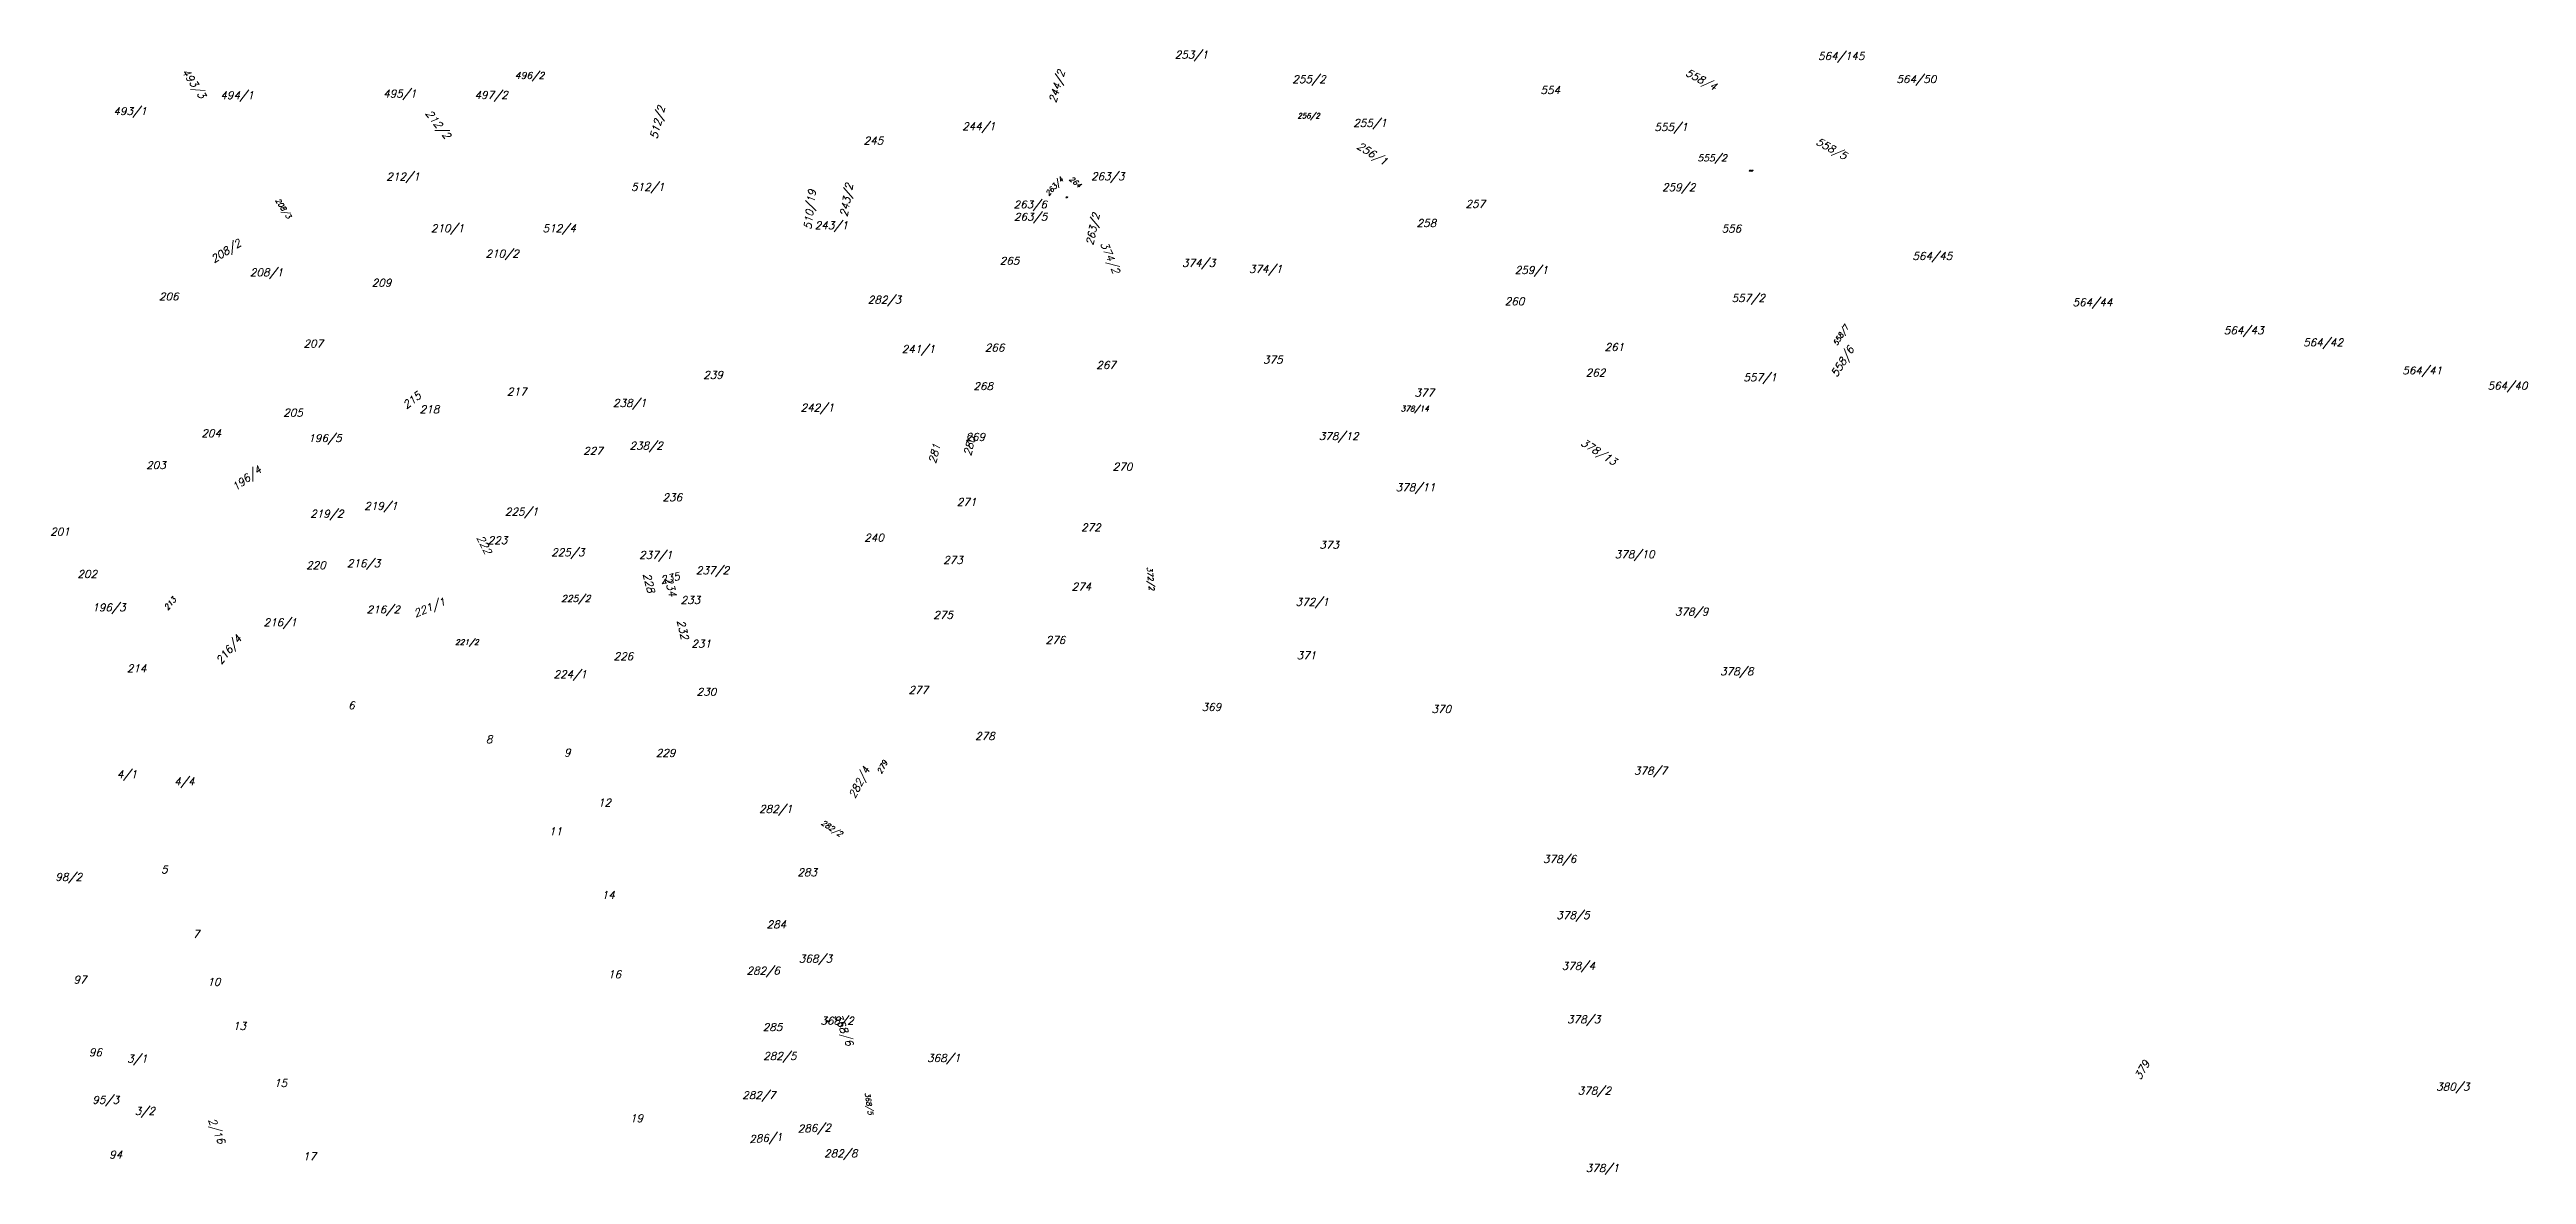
# Model space of a CAD drawing. Header units: millimetres. Extents: x -626413 to -622762, y -1174800 to -1172001.
# Drawn here: x -625092 to -624540, y -1173743 to -1173492 of the extents above; entities that cross this region are included whole.
import ezdxf
from ezdxf.enums import TextEntityAlignment as Align

# ---------------------------------------------------------------- set-up
doc = ezdxf.new("R2010")
doc.units = ezdxf.units.MM
doc.layers.add('Dobrinsko_parcelní čísla', color=7, linetype='Continuous', lineweight=0)
doc.styles.add('Style-ITALICS', font='ITALICS.shx')

msp = doc.modelspace()

# ---------------------------------------------------------------- texts
at = {"layer": 'Dobrinsko_parcelní čísla', "color": 7, "linetype": 'Continuous', "lineweight": 0, "style": 'Style-ITALICS'}
for s, height, rotation, p in [('493/3', 1.7, 304, (-625058.34, -1173503.44)), ('244/2', 1.7, 74, (-624865.56, -1173497.22)), ('558/4', 1.7, 332, (-624720.92, -1173501.5)), ('212/2', 1.7, 308, (-625003.67, -1173512.44)), ('512/2', 1.7, 76, (-624954.69, -1173505.18)), ('256/1', 1.7, 328, (-624794.44, -1173518.2)), ('558/5', 1.7, 331, (-624691.89, -1173516.97)), ('510/19', 1.7, 83, (-624921.08, -1173523.71)), ('243/2', 1.7, 80, (-624912.82, -1173522.39)), ('263/4', 1.139, 47, (-624865.85, -1173521.41)), ('264', 1.139, 320, (-624862.52, -1173523.25)), ('208/3', 1.139, 303, (-625038.91, -1173530.12)), ('263/2', 1.649, 78, (-624857.85, -1173529.03)), ('208/2', 1.7, 33, (-625049.02, -1173535.95)), ('374/2', 1.7, 293, (-624854.84, -1173542.47)), ('558/7', 1.139, 58, (-624690.9, -1173554.23)), ('558/6', 1.7, 58, (-624689.65, -1173559.2)), ('215', 1.7, 38, (-625008.92, -1173569.86)), ('280', 1.7, 76, (-624885.54, -1173578.82)), ('378/13', 1.7, 328, (-624743.31, -1173585.13)), ('196/4', 1.7, 37, (-625044.52, -1173586.38)), ('281', 1.7, 76, (-624893.35, -1173580.52)), ('222', 1.7, 297, (-624994.81, -1173605.04)), ('372/2', 1.2, 276, (-624846.83, -1173612.95)), ('228', 1.7, 284, (-624958.6, -1173613.58)), ('235', 1.7, 13, (-624951.3, -1173610.54)), ('234', 1.7, 285, (-624953.74, -1173614.45)), ('213', 1.2, 49, (-625063.58, -1173615.13)), ('221/1', 1.7, 23, (-625003.49, -1173616.07)), ('216/4', 1.7, 51, (-625048.98, -1173623.81)), ('232', 1.7, 283, (-624951.09, -1173623.99)), ('279', 1.2, 63, (-624905.09, -1173651.24)), ('282/4', 1.7, 63, (-624909.02, -1173652.84)), ('282/2', 1.2, 327, (-624915.69, -1173667.9)), ('368/6', 1.7, 292, (-624914.27, -1173714.67)), ('379', 1.7, 60, (-624623.73, -1173718.41)), ('368/5', 1.139, 279, (-624909.45, -1173729.91)), ('2/16', 1.7, 293, (-625054.25, -1173736.52)), ('286/1', 1.7, 4, (-624928.5, -1173735.65)), ('286/2', 1.7, 2, (-624917.71, -1173733.56))]:
    msp.add_text(s, height=height, rotation=rotation, dxfattribs=at).set_placement(p, align=Align.RIGHT)
for s, height, p in [('496/2', 1.5, (-624981.65, -1173498.86)), ('253/1', 1.7, (-624833.71, -1173494.34)), ('564/145', 1.7, (-624687.43, -1173494.62)), ('494/1', 1.7, (-625046.41, -1173503.36)), ('495/1', 1.7, (-625010.12, -1173503)), ('497/2', 1.7, (-624989.78, -1173503.33)), ('255/2', 1.7, (-624807.5, -1173499.79)), ('554', 1.7, (-624755.26, -1173502.22)), ('564/50', 1.7, (-624671.42, -1173499.78)), ('493/1', 1.7, (-625070.25, -1173506.92)), ('244/1', 1.7, (-624881.09, -1173510.3)), ('256/2', 1.139, (-624808.81, -1173507.67)), ('255/1', 1.7, (-624793.92, -1173509.55)), ('555/1', 1.7, (-624726.82, -1173510.46)), ('245', 1.7, (-624906.1, -1173513.49)), ('212/1', 1.7, (-625009.42, -1173521.5)), ('263/3', 1.7, (-624852.36, -1173521.45)), ('555/2', 1.5, (-624718.09, -1173517.25)), ('555/2', 0.2, (-624712.27, -1173519.43)), ('512/1', 1.7, (-624954.87, -1173523.81)), ('264', 0.2, (-624864.95, -1173525.4)), ('259/2', 1.7, (-624725.1, -1173523.88)), ('243/1', 1.7, (-624913.95, -1173532.39)), ('263/6', 1.7, (-624869.63, -1173527.73)), ('263/5', 1.7, (-624869.55, -1173530.48)), ('258', 1.7, (-624782.87, -1173531.89)), ('257', 1.7, (-624771.97, -1173527.59)), ('210/1', 1.7, (-624999.49, -1173533.03)), ('512/4', 1.7, (-624974.59, -1173533.04)), ('556', 1.7, (-624714.89, -1173533.1)), ('208/1', 1.7, (-625039.83, -1173542.88)), ('210/2', 1.7, (-624987.31, -1173538.69)), ('265', 1.7, (-624875.78, -1173540.29)), ('374/3', 1.7, (-624832.09, -1173540.76)), ('374/1', 1.7, (-624817.18, -1173542.12)), ('259/1', 1.7, (-624757.94, -1173542.36)), ('564/45', 1.7, (-624667.85, -1173539.21)), ('206', 1.7, (-625063.15, -1173548.25)), ('209', 1.7, (-625015.73, -1173545.19)), ('282/3', 1.7, (-624902.12, -1173548.98)), ('557/2', 1.7, (-624709.61, -1173548.59)), ('260', 1.7, (-624763.23, -1173549.33)), ('564/44', 1.7, (-624632.16, -1173549.53)), ('207', 1.7, (-625030.94, -1173558.75)), ('241/1', 1.7, (-624894.56, -1173559.98)), ('266', 1.7, (-624879.1, -1173559.66)), ('261', 1.7, (-624740.97, -1173559.54)), ('564/43', 1.7, (-624598.47, -1173555.8)), ('564/42', 1.7, (-624580.76, -1173558.5)), ('267', 1.7, (-624854.25, -1173563.55)), ('375', 1.7, (-624817.1, -1173562.36)), ('262', 1.7, (-624745.18, -1173565.22)), ('564/41', 1.7, (-624558.68, -1173564.75)), ('217', 1.7, (-624985.59, -1173569.45)), ('239', 1.7, (-624941.84, -1173565.74)), ('268', 1.7, (-624881.64, -1173568.24)), ('377', 1.7, (-624783.34, -1173569.72)), ('557/1', 1.7, (-624706.98, -1173566.3)), ('564/40', 1.7, (-624539.67, -1173568.16)), ('205', 1.7, (-625035.45, -1173574.15)), ('218', 1.7, (-625005.05, -1173573.41)), ('238/1', 1.7, (-624958.91, -1173572)), ('242/1', 1.7, (-624917.09, -1173573.04)), ('378/14', 1.2, (-624784.5, -1173573.01)), ('204', 1.7, (-625053.7, -1173578.75)), ('196/5', 1.7, (-625026.8, -1173579.84)), ('238/2', 1.7, (-624955.23, -1173581.52)), ('269', 1.7, (-624883.41, -1173579.57)), ('378/12', 1.7, (-624800.16, -1173579.39)), ('203', 1.7, (-625066.01, -1173585.86)), ('227', 1.7, (-624968.6, -1173582.66)), ('270', 1.7, (-624850.6, -1173586.2)), ('236', 1.7, (-624950.94, -1173593.04)), ('378/11', 1.7, (-624783.03, -1173590.81)), ('219/2', 1.7, (-625026.39, -1173596.7)), ('219/1', 1.7, (-625014.34, -1173594.95)), ('225/1', 1.7, (-624982.99, -1173596.23)), ('271', 1.7, (-624885.35, -1173594.09)), ('201', 1.7, (-625087.39, -1173600.68)), ('223', 1.7, (-624989.89, -1173602.59)), ('240', 1.7, (-624905.97, -1173602.05)), ('272', 1.7, (-624857.65, -1173599.75)), ('373', 1.7, (-624804.55, -1173603.62)), ('220', 1.7, (-625030.35, -1173608.17)), ('216/3', 1.7, (-625018.19, -1173607.74)), ('225/3', 1.7, (-624972.68, -1173605.3)), ('237/1', 1.7, (-624953.1, -1173605.89)), ('237/2', 1.7, (-624940.43, -1173609.31)), ('273', 1.7, (-624888.38, -1173607.01)), ('378/10', 1.7, (-624734.21, -1173605.74)), ('202', 1.7, (-625081.32, -1173610.15)), ('274', 1.7, (-624859.75, -1173612.95)), ('196/3', 1.7, (-625074.96, -1173617.59)), ('216/1', 1.7, (-625036.78, -1173620.92)), ('216/2', 1.7, (-625013.8, -1173618.04)), ('225/2', 1.5, (-624971.34, -1173615.5)), ('233', 1.7, (-624946.9, -1173615.95)), ('275', 1.7, (-624890.57, -1173619.25)), ('372/1', 1.7, (-624806.79, -1173616.34)), ('378/9', 1.7, (-624722.24, -1173618.52)), ('221/2', 1.2, (-624996.25, -1173625.07)), ('231', 1.7, (-624944.49, -1173625.69)), ('276', 1.7, (-624865.54, -1173624.85)), ('214', 1.7, (-625070.31, -1173631.18)), ('226', 1.7, (-624961.82, -1173628.47)), ('371', 1.7, (-624809.61, -1173628.28)), ('378/8', 1.7, (-624712.18, -1173631.85)), ('224/1', 1.7, (-624972.15, -1173632.49)), ('230', 1.7, (-624943.32, -1173636.4)), ('277', 1.7, (-624896.11, -1173635.98)), ('6', 1.7, (-625023.91, -1173639.42)), ('369', 1.7, (-624830.79, -1173639.78)), ('370', 1.7, (-624779.55, -1173640.26)), ('8', 1.7, (-624993.21, -1173646.99)), ('278', 1.7, (-624881.26, -1173646.28)), ('9', 1.7, (-624975.79, -1173649.96)), ('229', 1.7, (-624952.42, -1173650.03)), ('378/7', 1.7, (-624731.39, -1173654.01)), ('4/1', 1.7, (-625072.39, -1173654.77)), ('4/4', 1.7, (-625059.59, -1173656.39)), ('12', 1.7, (-624966.79, -1173661.12)), ('282/1', 1.7, (-624926.35, -1173662.53)), ('11', 1.7, (-624977.71, -1173667.54)), ('378/6', 1.7, (-624751.65, -1173673.69)), ('98/2', 1.7, (-625084.65, -1173677.68)), ('5', 1.7, (-625065.59, -1173676.03)), ('283', 1.7, (-624920.87, -1173676.66)), ('14', 1.7, (-624965.95, -1173681.7)), ('378/5', 1.7, (-624748.67, -1173686.21)), ('7', 1.7, (-625058.5, -1173690.42)), ('284', 1.7, (-624927.73, -1173688.28)), ('368/3', 1.7, (-624917.49, -1173695.9)), ('378/4', 1.7, (-624747.48, -1173697.52)), ('97', 1.7, (-625083.66, -1173700.58)), ('10', 1.7, (-625053.82, -1173701.08)), ('16', 1.7, (-624964.53, -1173699.39)), ('282/6', 1.7, (-624929.15, -1173698.59)), ('13', 1.7, (-625048.12, -1173710.92)), ('285', 1.7, (-624928.6, -1173711.18)), ('368/2', 1.7, (-624912.67, -1173709.76)), ('368/2', 0.2, (-624918.04, -1173709.14)), ('378/3', 1.7, (-624746.29, -1173709.46)), ('96', 1.7, (-625080.23, -1173716.79)), ('3/1', 1.7, (-625070.1, -1173718.2)), ('282/5', 1.7, (-624925.43, -1173717.61)), ('368/1', 1.7, (-624888.91, -1173718.05)), ('15', 1.7, (-625038.96, -1173723.62)), ('378/2', 1.7, (-624743.9, -1173725.33)), ('380/3', 1.7, (-624552.59, -1173724.46)), ('95/3', 1.7, (-625076.4, -1173727.39)), ('3/2', 1.7, (-625068.41, -1173729.88)), ('282/7', 1.7, (-624930.11, -1173726.34)), ('19', 1.7, (-624959.63, -1173731.49)), ('94', 1.7, (-625075.7, -1173739.59)), ('17', 1.7, (-625032.52, -1173739.99)), ('282/8', 1.7, (-624911.86, -1173739.34)), ('378/1', 1.7, (-624742.12, -1173742.61))]:
    msp.add_text(s, height=height, dxfattribs=at).set_placement(p, align=Align.RIGHT)

doc.saveas('drawing.dxf')
